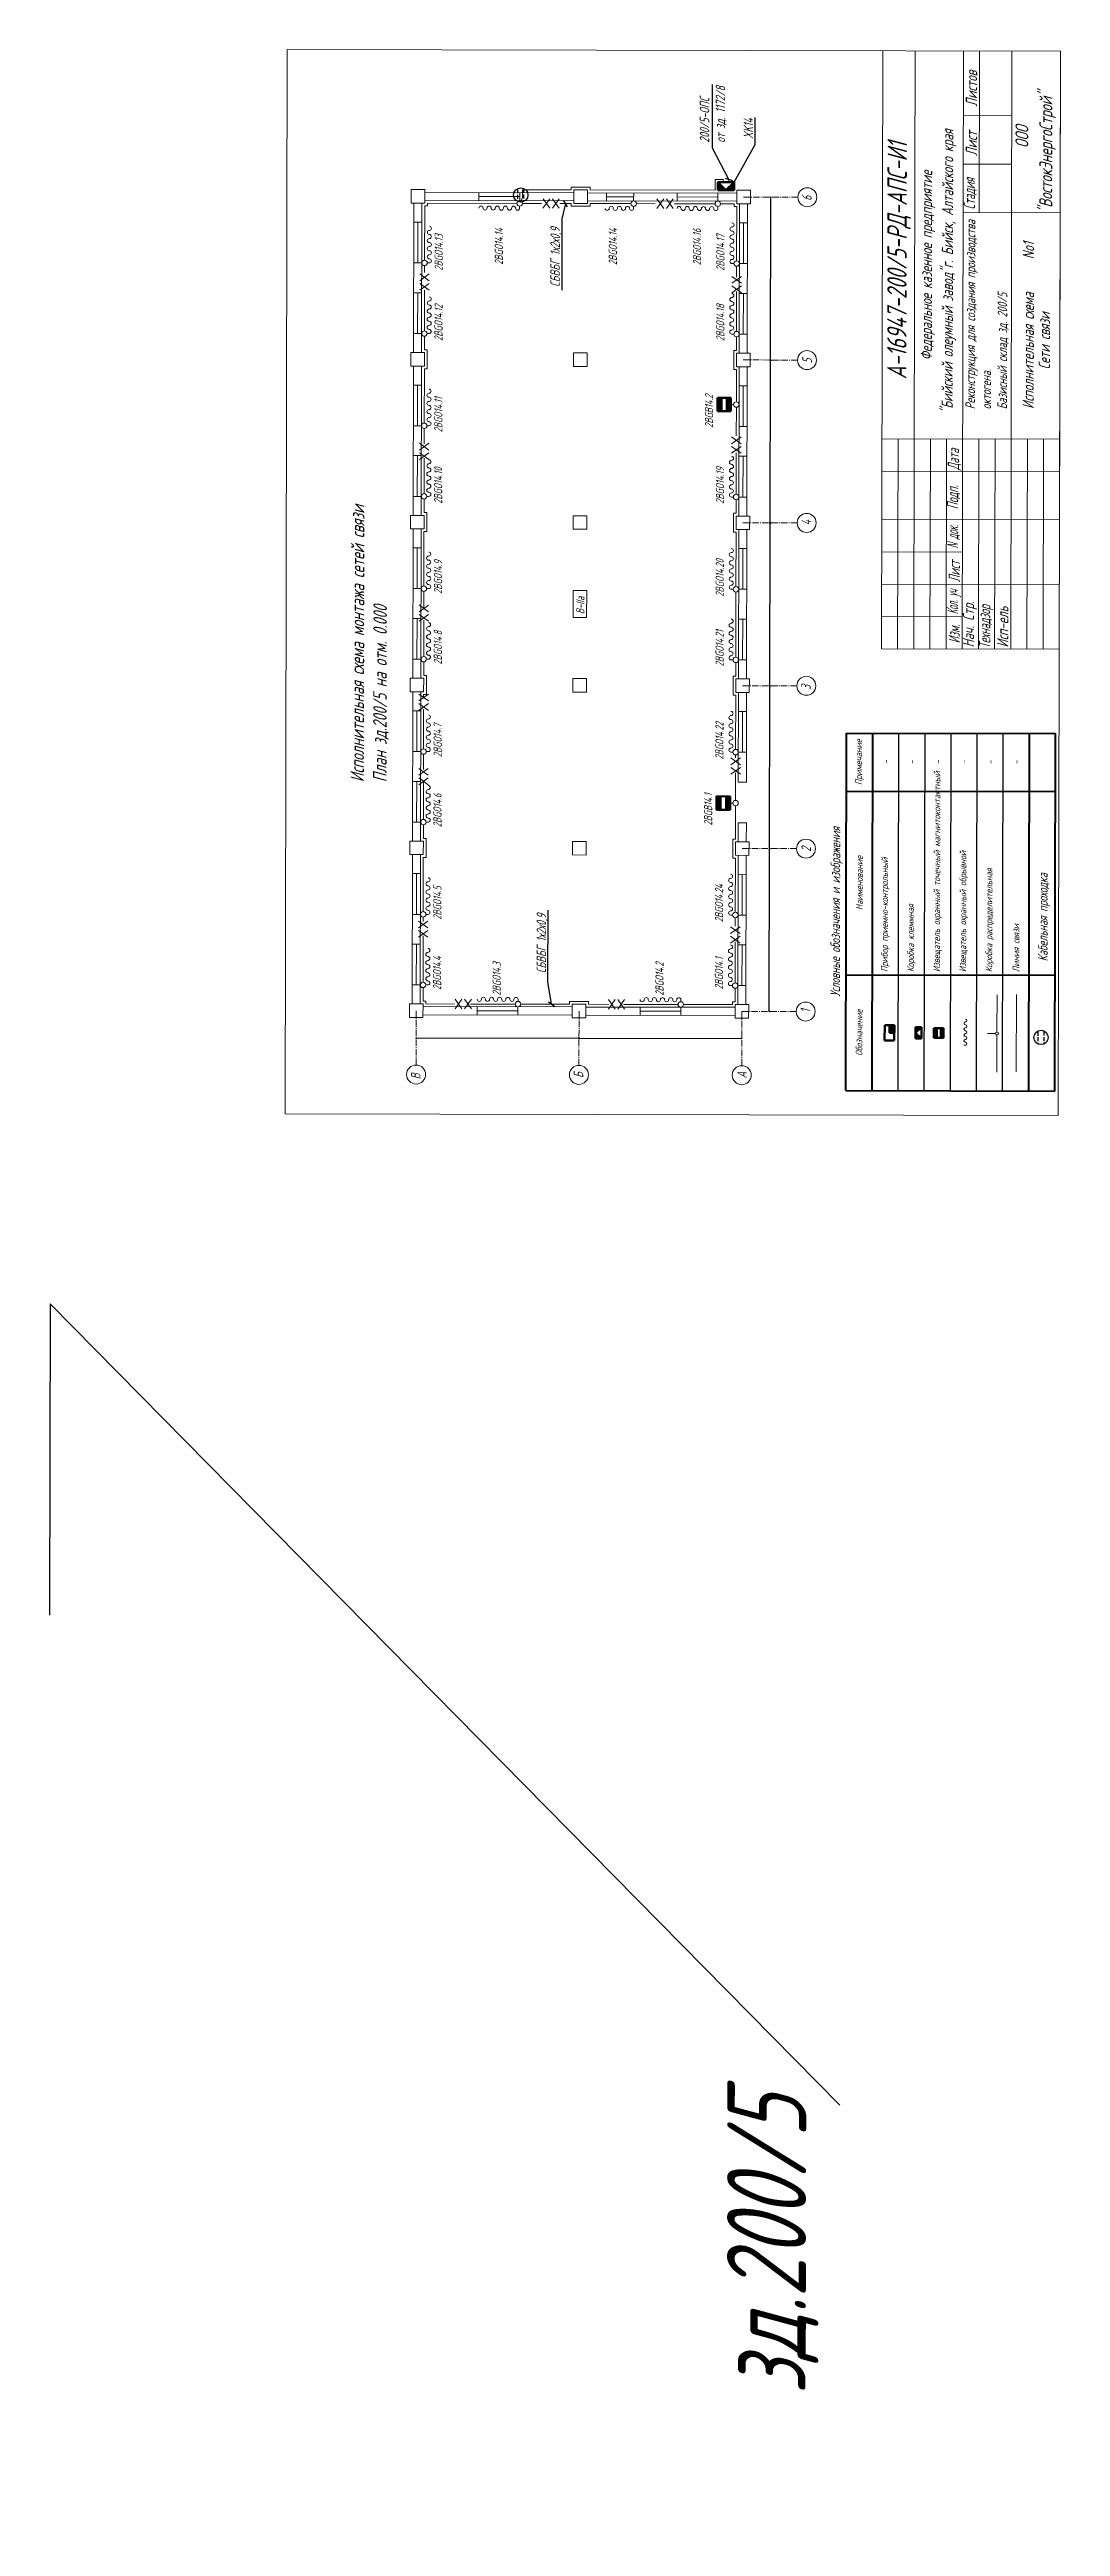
# Model space of a CAD drawing. Header units: millimetres. Extents: x 11147 to 17246, y -744 to 6547.
# Drawn here: x 12782 to 14049, y -699 to 2403 of the extents above; entities that cross this region are included whole.
import ezdxf
from ezdxf import colors
from ezdxf.entities.mleader import LeaderData, LeaderLine
from ezdxf.math import Vec2, Vec3

# ---------------------------------------------------------------- set-up
doc = ezdxf.new("R2010")
doc.units = ezdxf.units.MM
doc.linetypes.add('gost5', pattern=[7, 5, -2, 0])
doc.linetypes.add('gost6', pattern=[12, 8, -1.5, 1, -1.5])
doc.layers.get('Defpoints').update_dxf_attribs({"color": 33})
for name, color, linetype, lineweight in [('Датчики (Вновь)', 2, 'Continuous', 50), ('ИИ_ОФОРМЛЕНИЕ_025', 7, 'Continuous', 25), ('КаБель силовой (Вновь)', 1, 'Continuous', 60), ('Линия выноска', 137, 'Continuous', 20), ('Линия связи (Вновь)', 3, 'Continuous', 60), ('Осевая', 4, 'gost6', 25), ('ППК и др. приБоры', 171, 'Continuous', 50), ('Размерная', 4, 'Continuous', 25), ('Рамка толстая', 7, 'Continuous', 60), ('Рамка тонкая', 5, 'Continuous', 25), ('Связь', 84, 'Continuous', 50), ('Строительный', 251, 'Continuous', 13), ('ТаБлица', 253, 'Continuous', 25), ('текст', 7, 'Continuous', 25), ('Щиты пульты (Вновь)', 5, 'Continuous', 50), ('Эл. аппараты (Вновь)', 93, 'Continuous', 50)]:
    doc.layers.add(name, color=color, linetype=linetype, lineweight=lineweight)
doc.styles.add('Simplex', font='simplex.shx', dxfattribs={"width": 0.7, "oblique": 15})
doc.styles.get("Standard").update_dxf_attribs({"font": 'arial.ttf'})
doc.dimstyles.new('ISO-25', dxfattribs={"dimtxt": 2.5, "dimasz": 2.5, "dimexe": 1.25, "dimexo": 0.625, "dimtad": 1, "dimtxsty": 'Standard', "dimcen": 2.5, "dimadec": 0, "dimazin": 0, "dimtfac": 1, "dimtmove": 0, "dimatfit": 3, "dimfxl": 1, "dimarcsym": 0})

msp = doc.modelspace()

# ---------------------------------------------------------------- texts
at = {"color": 18, "lineweight": 20, "true_color": 0x000000, "style": 'Simplex', "oblique": 15}
for s, height, width, p in [('Листов', 14.175, 0.7, (13944.56296, 2331.69534)), ('"ВостокЭнергоСтрой"', 16.2, 0.7, (14038.64071, 2198.21364)), ('"Бийский олеумный завод"г. Бийск, Алтайского края', 14.175, 0.7, (13914.06278, 1947.24596)), ('Лист', 14.175, 0.7, (13944.43424, 2269.84773)), ('ООО', 16.2, 0.7, (14008.725, 2279.92981)), ('А-16947-200/5-РД-АПС-И1', 24.3, 0.7, (13856.0534, 1989.99173)), ('Федеральное казенное предприятие', 14.175, 0.7, (13887.87617, 2013.77166)), ('Стадия', 14.175, 0.6, (13941.93211, 2202.76082)), ('No1', 14.175, 0.7, (14015.92339, 2140.47011)), ('Исполнительная схема ', 14.175, 0.7, (14015.53299, 1952.88801)), ('Сети связи', 14.175, 0.7, (14035.84442, 2002.46594)), ('Дата', 14.175, 0.6, (13922.0153, 1876.37546)), ('Подп.', 14.175, 0.6, (13920.9004, 1827.17407)), ('док.', 14.175, 0.5, (13920.82188, 1789.44805)), ('N', 14.175, 0.5, (13920.79842, 1778.17402)), ('Лист', 14.175, 0.6, (13923.07309, 1735.97165)), ('Кол. уч', 14.175, 0.4, (13920.62668, 1695.65623)), ('Нач. Стр.', 14.175, 0.7, (13940.79049, 1654.22023)), ('Технадзор', 14.175, 0.6, (13961.03764, 1652.82809)), ('Изм.', 14.175, 0.6, (13922.91352, 1659.29702)), ('Исп-ель', 14.175, 0.7, (13983.6529, 1654.13103))]:
    msp.add_text(s, height=height, rotation=89.88075628, dxfattribs=dict(at, width=width)).set_placement(p)
at = {"layer": 'ИИ_ОФОРМЛЕНИЕ_025', "lineweight": 20, "insert": (13929.9844, 1952.52514), "char_height": 12, "attachment_point": 1, "rotation": 89.88075628}
msp.add_mtext_dynamic_manual_height_columns('{\\Fsimplex|c204;\\Q15;\\W0.7;\\C256;\\c0;Реконструкция для создания производства октогена. \\PБазисный склад зд. 200/5}', width=276.2589272, gutter_width=12.5, heights=[0], dxfattribs=at)
at = {"layer": 'ТаБлица', "color": 2, "lineweight": 20, "char_height": 12.1, "width": 447.4224887, "attachment_point": 5, "rotation": 89.88075628, "style": 'Simplex'}
for s, insert in [('{\\C256;\\c0;Условные обозначения и изображения}', (13768.57339, 1323.04947)), ('{\\C256;\\c0;Кабельная проходка}', (14028.48644, 1316.12699))]:
    msp.add_mtext(s, dxfattribs=dict(at, insert=insert))
at = {"layer": 'текст', "lineweight": 20, "attachment_point": 1, "rotation": 89.88075628, "style": 'Simplex'}
for s, width, insert, char_height in [('\\pi-0.27255;6', 6.0958109, (13725.47362, 2213.9345), 11.9), ('\\pi-25.897;2BGO14.13', 5, (13264.83614, 2152.1742), 10.2), ('\\pi-25.387;2BGO14.14', 5, (13340.27722, 2158.9246), 10.2), ('\\pi-25.387;2BGO14.14', 5, (13483.07691, 2158.62741), 10.2), ('\\pi-25.531;2BGO14.16', 5, (13588.47668, 2158.40805), 10.2), ('\\pi-26.067;2BGO14.17', 5, (13617.88039, 2152.07361), 10.2), ('\\pi-25.636;2BGO14.12', 5, (13264.65216, 2063.77439), 10.2), ('\\pi-25.701;2BGO14.18', 5, (13617.69641, 2063.67381), 10.2), ('\\pi-0.62272;5', 6.0958109, (13725.67167, 2010.55561), 11.9), ('\\pi-24.537;2BGO14.11', 5, (13264.41158, 1948.17464), 10.2), ('\\pi-22.746;2BGB14.2', 5, (13603.52284, 1952.06973), 10.2), ('\\pi-25.636;2BGO14.10', 5, (13264.2276, 1859.77484), 10.2), ('\\pi-25.531;2BGO14.19', 5, (13617.27185, 1859.67425), 10.2), ('\\pi0.001707;4', 6.0958109, (13724.6271, 1807.17931), 11.9), ('\\pi-22.811;2BGO14.9', 5, (13263.98701, 1744.17509), 10.2), ('\\pi-26.316;2BGO14.20', 5, (13617.03126, 1744.0745), 10.2), ('\\pi-8.661;B-IIa', 10, (13442.29244, 1704.62078), 10.2), ('\\pi-22.981;2BGO14.8', 5, (13263.80303, 1655.77528), 10.2), ('\\pi-25.217;2BGO14.21', 5, (13616.84728, 1655.67469), 10.2), ('\\pi-0.82105;3', 6.0958109, (13724.19995, 1601.93583), 11.9), ('\\pi-23.347;2BGO14.7', 5, (13263.56245, 1540.17553), 10.2), ('\\pi-26.316;2BGO14.22', 5, (13616.6067, 1540.07494), 10.2), ('\\pi-22.811;2BGO14.6', 5, (13263.37847, 1451.77572), 10.2), ('\\pi-21.647;2BGB14.1', 5, (13602.4837, 1452.77095), 10.2), ('\\pi-0.82105;2', 6.0958109, (13724.39927, 1399.1789), 11.9), ('\\pi-23.007;2BGO14.5', 5, (13263.13789, 1336.17597), 10.2), ('\\pi-26.067;2BGO14.24', 5, (13616.18213, 1336.07538), 10.2), ('\\pi-22.667;2BGO14.4', 5, (13262.95391, 1247.77616), 10.2), ('\\pi-23.177;2BGO14.3', 5, (13337.53057, 1241.40049), 10.2), ('\\pi-22.916;2BGO14.2', 5, (13541.53013, 1240.97593), 10.2), ('\\pi-21.817;2BGO14.1', 5, (13615.99816, 1247.67557), 10.2), ('\\pi1.4536;1', 6.0958109, (13723.35339, 1195.18063), 11.9), ('\\pi-1.0194;В', 6.0958109, (13235.24101, 1114.15042), 11.9), ('\\pi-0.72806;Б', 6.0958109, (13439.24471, 1115.71996), 11.9), ('\\pi-0.32376;А', 6.0958109, (13643.9073, 1114.82384), 11.9)]:
    msp.add_mtext_dynamic_manual_height_columns(s, width=width, gutter_width=12.5, heights=[0], dxfattribs=dict(at, insert=insert, char_height=char_height))
at = {"layer": 'текст', "lineweight": 20, "ltscale": 100, "insert": (13159.3684, 1485.44733), "char_height": 17, "width": 836.672, "attachment_point": 1, "rotation": 89.88075628, "style": 'Simplex'}
msp.add_mtext('Исполнительная схема монтажа сетей связи\\P\\pt102;План зд.200/5 на отм. 0.000', dxfattribs=at)

# ---------------------------------------------------------------- blocks, each defined once
blk = doc.blocks.new('_None')
blk = doc.blocks.new('_ArchTick')
at = {"color": 0, "linetype": 'ByBlock', "const_width": 0.15}
blk.add_lwpolyline([(-0.5, -0.5), (0.5, 0.5)], dxfattribs=at)
blk = doc.blocks.new('*D132')
at = {"layer": 'Defpoints', "color": 0, "lineweight": 80, "transparency": 16777216}
for p in [(13684.3, 1402.2), (13684.3, 1402.2), (13683.9, 1198.2)]:
    blk.add_point(p, dxfattribs=at)
at = {"layer": 'Размерная', "color": 0, "lineweight": -2, "transparency": 16777216}
for p, q in [((13683.9, 1198.2), (13684.3, 1402.2)), ((13684.9, 1402.2), (13685.5, 1402.2)), ((13684.5, 1198.2), (13685.1, 1198.2))]:
    blk.add_line(p, q, dxfattribs=at)
at = {"layer": 'Размерная', "color": 0, "lineweight": -2, "transparency": 16777216, "xscale": 2.5, "yscale": 2.5, "zscale": 2.5}
for p, rotation in [((13684.3, 1402.2), 89.88075628171742), ((13683.9, 1198.2), 269.8807562817174)]:
    blk.add_blockref('_ArchTick', p, dxfattribs=dict(at, rotation=rotation))
blk = doc.blocks.new('*D127')
at = {"layer": 'Defpoints', "color": 0, "lineweight": 80, "transparency": 16777216}
for p in [(13684.7, 1606.2), (13684.7, 1606.2), (13684.3, 1402.2)]:
    blk.add_point(p, dxfattribs=at)
at = {"layer": 'Размерная', "color": 0, "lineweight": -2, "transparency": 16777216}
for p, q in [((13684.1, 1606.2), (13683.5, 1606.2)), ((13684.3, 1402.2), (13684.7, 1606.2)), ((13684.9, 1402.2), (13685.5, 1402.2))]:
    blk.add_line(p, q, dxfattribs=at)
at = {"layer": 'Размерная', "color": 0, "lineweight": -2, "transparency": 16777216, "xscale": 2.5, "yscale": 2.5, "zscale": 2.5}
for p, rotation in [((13684.7, 1606.2), 89.88075628171742), ((13684.3, 1402.2), 269.8807562817174)]:
    blk.add_blockref('_ArchTick', p, dxfattribs=dict(at, rotation=rotation))
blk = doc.blocks.new('*D128')
at = {"layer": 'Defpoints', "color": 0, "lineweight": 80, "transparency": 16777216}
for p in [(13685.1, 1810.2), (13685.1, 1810.2), (13684.7, 1606.2)]:
    blk.add_point(p, dxfattribs=at)
at = {"layer": 'Размерная', "color": 0, "lineweight": -2, "transparency": 16777216}
for p, q in [((13684.5, 1810.2), (13683.9, 1810.2)), ((13684.7, 1606.2), (13685.1, 1810.2)), ((13685.3, 1606.2), (13686, 1606.2))]:
    blk.add_line(p, q, dxfattribs=at)
at = {"layer": 'Размерная', "color": 0, "lineweight": -2, "transparency": 16777216, "xscale": 2.5, "yscale": 2.5, "zscale": 2.5}
for p, rotation in [((13685.1, 1810.2), 89.88075628171742), ((13684.7, 1606.2), 269.8807562817174)]:
    blk.add_blockref('_ArchTick', p, dxfattribs=dict(at, rotation=rotation))
blk = doc.blocks.new('*D129')
at = {"layer": 'Defpoints', "color": 0, "lineweight": 80, "transparency": 16777216}
for p in [(13685.6, 2014.2), (13685.6, 2014.2), (13685.1, 1810.2)]:
    blk.add_point(p, dxfattribs=at)
at = {"layer": 'Размерная', "color": 0, "lineweight": -2, "transparency": 16777216}
for p, q in [((13684.9, 2014.2), (13684.3, 2014.2)), ((13685.1, 1810.2), (13685.6, 2014.2)), ((13685.8, 1810.2), (13686.4, 1810.2))]:
    blk.add_line(p, q, dxfattribs=at)
at = {"layer": 'Размерная', "color": 0, "lineweight": -2, "transparency": 16777216, "xscale": 2.5, "yscale": 2.5, "zscale": 2.5}
for p, rotation in [((13685.6, 2014.2), 89.88075628171742), ((13685.1, 1810.2), 269.8807562817174)]:
    blk.add_blockref('_ArchTick', p, dxfattribs=dict(at, rotation=rotation))
blk = doc.blocks.new('*D130')
at = {"layer": 'Defpoints', "color": 0, "lineweight": 80, "transparency": 16777216}
for p in [(13686, 2218.2), (13686, 2218.2), (13685.6, 2014.2)]:
    blk.add_point(p, dxfattribs=at)
at = {"layer": 'Размерная', "color": 0, "lineweight": -2, "transparency": 16777216}
for p, q in [((13685.4, 2218.2), (13684.7, 2218.2)), ((13685.6, 2014.2), (13686, 2218.2)), ((13686.2, 2014.2), (13686.8, 2014.2))]:
    blk.add_line(p, q, dxfattribs=at)
at = {"layer": 'Размерная', "color": 0, "lineweight": -2, "transparency": 16777216, "xscale": 2.5, "yscale": 2.5, "zscale": 2.5}
for p, rotation in [((13686, 2218.2), 89.88075628171742), ((13685.6, 2014.2), 269.8807562817174)]:
    blk.add_blockref('_ArchTick', p, dxfattribs=dict(at, rotation=rotation))
blk = doc.blocks.new('*D133')
at = {"layer": 'Defpoints', "color": 0, "lineweight": 80, "transparency": 16777216}
for p in [(13445.8, 1164.7), (13649.8, 1164.3), (13649.8, 1164.3)]:
    blk.add_point(p, dxfattribs=at)
at = {"layer": 'Размерная', "color": 0, "lineweight": -2, "transparency": 16777216}
for p, q in [((13445.8, 1164.7), (13649.8, 1164.3)), ((13445.8, 1164.1), (13445.8, 1163.5)), ((13649.8, 1164.9), (13649.8, 1165.5))]:
    blk.add_line(p, q, dxfattribs=at)
at = {"layer": 'Размерная', "color": 0, "lineweight": -2, "transparency": 16777216, "xscale": 2.5, "yscale": 2.5, "zscale": 2.5}
for p, rotation in [((13445.8, 1164.7), 179.8807562817177), ((13649.8, 1164.3), 359.8807562817177)]:
    blk.add_blockref('_ArchTick', p, dxfattribs=dict(at, rotation=rotation))
blk = doc.blocks.new('*D131')
at = {"layer": 'Defpoints', "color": 0, "lineweight": 80, "transparency": 16777216}
for p in [(13241.8, 1165.1), (13445.8, 1164.7), (13445.8, 1164.7)]:
    blk.add_point(p, dxfattribs=at)
at = {"layer": 'Размерная', "color": 0, "lineweight": -2, "transparency": 16777216}
for p, q in [((13241.8, 1165.1), (13445.8, 1164.7)), ((13241.8, 1164.5), (13241.8, 1163.9)), ((13445.8, 1165.3), (13445.8, 1166))]:
    blk.add_line(p, q, dxfattribs=at)
at = {"layer": 'Размерная', "color": 0, "lineweight": -2, "transparency": 16777216, "xscale": 2.5, "yscale": 2.5, "zscale": 2.5}
for p, rotation in [((13241.8, 1165.1), 179.8807562817177), ((13445.8, 1164.7), 359.8807562817177)]:
    blk.add_blockref('_ArchTick', p, dxfattribs=dict(at, rotation=rotation))
blk = doc.blocks.new('A$C42F14C84')
at = {"layer": 'Датчики (Вновь)', "true_color": 0x000000}
h = blk.add_hatch(color=18, dxfattribs=at)
h.paths.add_polyline_path([(5, 3.5), (5, 5), (0, 5), (0, 3.5)])
h.paths.add_polyline_path([(0, 1.5), (0, 0), (5, 0), (5, 1.5)])
at = {"layer": 'Датчики (Вновь)', "color": 18, "true_color": 0x000000}
for p, q in [((0, 5), (0, 0)), ((5, 5), (0, 5)), ((0, 3.5), (5, 3.5)), ((0, 1.5), (5, 1.5)), ((0, 0), (5, 0)), ((5, 0), (5, 5))]:
    blk.add_line(p, q, dxfattribs=at)
blk = doc.blocks.new('_Oblique')
at = {"color": 0, "linetype": 'ByBlock', "lineweight": -2}
blk.add_line((-0.5, -0.5), (0.5, 0.5), dxfattribs=at)
blk = doc.blocks.new('A$C4BB167BF')
at = {"layer": 'Щиты пульты (Вновь)', "true_color": 0xc7c8ca}
h = blk.add_hatch(color=9, dxfattribs=at)
h.paths.add_polyline_path([(0, 3), (0, 0), (3, 3)])
h.paths.add_polyline_path([(6, 3), (3, 3), (6, 0)])
at = {"layer": 'Щиты пульты (Вновь)', "color": 252, "true_color": 0x939598}
for p, q in [((0, 3), (0, 0)), ((6, 3), (0, 3)), ((0, 0), (3, 3)), ((3, 3), (6, 0)), ((6, 0), (6, 3)), ((0, 0), (6, 0))]:
    blk.add_line(p, q, dxfattribs=at)
blk = doc.blocks.new('A$C48594EF7')
at = {"layer": 'Щиты пульты (Вновь)'}
h = blk.add_hatch(color=256, dxfattribs=at)
h.paths.add_polyline_path([(0, 3), (0, 0), (3, 3)])
h.paths.add_polyline_path([(6, 3), (3, 3), (6, 0)])
for p, q in [((0, 3), (0, 0)), ((6, 3), (0, 3)), ((0, 0), (3, 3)), ((3, 3), (6, 0)), ((6, 0), (6, 3)), ((0, 0), (6, 0))]:
    blk.add_line(p, q, dxfattribs=at)
blk = doc.blocks.new('*T152')
at = {"layer": 'ТаБлица', "color": 0, "linetype": 'ByBlock', "lineweight": 40, "transparency": 16777216}
for p, q in [((0, 0), (0.9, 447.7)), ((0.9, 447.7), (262.6, 447.2)), ((32.7, -0.1), (33.6, 447.6)), ((229, -0.5), (229.9, 447.2)), ((261.7, -0.5), (262.6, 447.2)), ((0.8, 375.1), (262.5, 374.6)), ((0.3, 145.2), (262, 144.7)), ((0, 0), (261.7, -0.5))]:
    blk.add_line(p, q, dxfattribs=at)
at = {"layer": 'ТаБлица', "color": 5, "linetype": 'ByBlock', "lineweight": 25, "transparency": 16777216}
for p, q in [((65.4, -0.1), (66.4, 447.6)), ((98.1, -0.2), (99.1, 447.5)), ((130.9, -0.3), (131.8, 447.4)), ((163.6, -0.3), (164.5, 447.4)), ((196.3, -0.4), (197.2, 447.3))]:
    blk.add_line(p, q, dxfattribs=at)
at = {"layer": 'ТаБлица', "color": 2, "lineweight": 20, "transparency": 16777216, "char_height": 8.47, "rotation": 89.8808, "style": 'Simplex'}
for s, insert, width, attachment_point in [('{\\C256;\\c0;Примечание}', (17.2, 411.4), 72.6, 5), ('-', (49.9, 411.3), 65.34, 5), ('-', (82.6, 411.2), 65.34, 5), ('-', (115.4, 411.2), 65.34, 5), ('-', (148.1, 411.1), 65.34, 5), ('-', (180.8, 411), 65.34, 5), ('-', (213.5, 411), 65.34, 5), ('{\\C256;\\c0;Извещатель охранный точечный магнитоконтактный }', (114.8, 148.6), 222.64, 4), ('{\\C256;\\c0;Наименование}', (16.9, 260.1), 229.9, 5), ('{\\C256;\\c0;Прибор приемно-контрольный}', (49.4, 148.7), 222.64, 4), ('{\\C256;\\c0;Извещатель охранный обрывной}', (147.5, 148.5), 222.64, 4), ('{\\C256;\\c0;Коробка распределительная}', (180.2, 148.5), 222.64, 4), ('{\\C256;\\c0;Коробка клеммная}', (82.1, 148.7), 222.64, 4), ('{\\C256;\\c0;Линия связи}', (213, 148.4), 222.64, 4), ('{\\C256;\\c0;Обозначение}', (16.5, 72.6), 145.2, 5)]:
    blk.add_mtext(s, dxfattribs=dict(at, insert=insert, width=width, attachment_point=attachment_point))
blk = doc.blocks.new('A$C3F1D3E92')
at = {"layer": 'Датчики (Вновь)', "true_color": 0x000000}
h = blk.add_hatch(color=18, dxfattribs=at)
h.paths.add_polyline_path([(5, 3.5), (5, 5), (0, 5), (0, 3.5)])
h.paths.add_polyline_path([(0, 1.5), (0, 0), (5, 0), (5, 1.5)])
at = {"layer": 'Датчики (Вновь)', "color": 18, "true_color": 0x000000}
for p, q in [((0, 5), (0, 0)), ((5, 5), (0, 5)), ((0, 3.5), (5, 3.5)), ((0, 1.5), (5, 1.5)), ((0, 0), (5, 0)), ((5, 0), (5, 5))]:
    blk.add_line(p, q, dxfattribs=at)
blk = doc.blocks.new('A$C3B4B2642')
at = {"layer": 'ППК и др. приБоры'}
blk.add_hatch(color=256, dxfattribs=at).paths.add_polyline_path([(4, 2.5), (4, 0), (8, 0), (8, 2.5)])
for p, q in [((0, 5), (0, 0)), ((8, 5), (0, 5)), ((4, 0), (4, 2.5)), ((4, 2.5), (8, 2.5)), ((8, 0), (8, 5)), ((0, 0), (8, 0))]:
    blk.add_line(p, q, dxfattribs=at)

# ---------------------------------------------------------------- dimensions: what is measured, and where the dimension line sits
at = {"layer": 'Размерная', "lineweight": 20}
for base, p1, p2, angle, picture, middle in [((13685.97607, 2218.20348), (13685.55151, 2014.20392), (13685.97607, 2218.20348), 89.88075628, '*D130', (13685.76379, 2116.2037)), ((13685.55151, 2014.20392), (13685.12694, 1810.20436), (13685.55151, 2014.20392), 89.88075628, '*D129', (13685.33922, 1912.20414)), ((13685.12694, 1810.20436), (13684.70238, 1606.2048), (13685.12694, 1810.20436), 89.88075628, '*D128', (13684.91466, 1708.20458)), ((13684.27782, 1402.20524), (13683.85325, 1198.20569), (13684.27782, 1402.20524), 89.88075628, '*D132', (13684.06553, 1300.20546)), ((13445.78301, 1164.70108), (13241.78345, 1165.12565), (13445.78301, 1164.70108), 179.88075628, '*D131', (13343.78323, 1164.91337)), ((13649.78257, 1164.27652), (13445.78301, 1164.70108), (13649.78257, 1164.27652), 179.88075628, '*D133', (13547.78279, 1164.4888))]:
    dim = msp.add_linear_dim(base=base, p1=p1, p2=p2, angle=angle, text=' ', dimstyle='ISO-25', override={"dimlfac": 100, "dimtxsty": 'Simplex', "dimblk1": 'ArchTick', "dimblk2": 'ArchTick', "dimsah": 1}, dxfattribs=at)
    dim.commit()
    dim.dimension.update_dxf_attribs({"geometry": picture, "text_midpoint": middle})
dim = msp.add_linear_dim(base=(13684.70238, 1606.2048), p1=(13684.27782, 1402.20524), p2=(13684.70238, 1606.2048), angle=89.88075628, text=' ', dimstyle='ISO-25', override={"dimlfac": 100, "dimtxsty": 'Simplex', "dimblk1": 'ArchTick', "dimblk2": 'ArchTick', "dimsah": 1}, dxfattribs=at)
dim.commit()
dim.dimension.update_dxf_attribs({"geometry": '*D127', "text_midpoint": (13684.44043, 1480.34082), "dimtype": 160})

# ---------------------------------------------------------------- linework, layer by layer
at = {"color": 18, "lineweight": 20, "true_color": 0x000000}
for p, q in [((13824.68625, 1652.30186), (13826.24558, 2401.55024)), ((13863.3705, 2401.47298), (14048.9951, 2401.08665)), ((13865.73403, 1915.467), (13866.74549, 2401.46595)), ((13925.93603, 1652.09114), (13927.49536, 2401.33952)), ((13947.32388, 2198.79781), (13947.74532, 2401.29738)), ((13987.23377, 1915.21414), (13988.24523, 2401.21309)), ((14047.69565, 1776.71301), (14048.9951, 2401.08665)), ((13927.32678, 2320.33969), (13988.07665, 2320.21326)), ((13927.20035, 2259.58983), (13987.95022, 2259.46339)), ((13927.07392, 2198.83996), (14048.57366, 2198.58709)), ((13825.23412, 1915.55129), (14047.98364, 1915.08771)), ((13844.9362, 1652.25972), (13845.48408, 1915.50915)), ((13865.18616, 1652.21757), (13865.73403, 1915.467)), ((13885.43611, 1652.17543), (13885.98399, 1915.42486)), ((13905.68607, 1652.13329), (13906.23394, 1915.38272)), ((13946.18598, 1652.049), (13946.73386, 1915.29843)), ((13966.43594, 1652.00685), (13966.98381, 1915.25628)), ((13986.6859, 1651.96471), (13987.23377, 1915.21414)), ((14006.93585, 1651.92257), (14007.48373, 1915.172)), ((14027.18581, 1651.88042), (14027.73368, 1915.12985)), ((13825.14983, 1875.05138), (14047.89935, 1874.58779)), ((13825.0234, 1814.30151), (14047.77292, 1813.83793)), ((13824.93911, 1773.8016), (13926.18889, 1773.59088)), ((13824.85482, 1733.30169), (14047.60434, 1732.8381)), ((13824.77053, 1692.80178), (13926.02032, 1692.59105)), ((13824.68625, 1652.30186), (14047.43576, 1651.83828))]:
    msp.add_line(p, q, dxfattribs=at)
at = {"color": 1, "linetype": 'gost5', "lineweight": 30}
for p, q in [((13368.77683, 2228.05667), (13368.87172, 2213.85463)), ((13376.36901, 2228.41457), (13376.2124, 2212.96732)), ((14020.57933, 1172.83125), (14020.67423, 1158.62921)), ((14028.17151, 1173.18914), (14028.01491, 1157.74189))]:
    msp.add_line(p, q, dxfattribs=at)
at = {"color": 5, "lineweight": 30}
for centre in [(13372.86861, 2220.82268), (14024.67111, 1165.59725)]:
    msp.add_circle(centre, 8.97299, dxfattribs=at)
at = {"layer": 'КаБель силовой (Вновь)', "lineweight": 20}
for p, q in [((13371.44668, 2204.40804), (13371.45199, 2206.95804)), ((13514.24637, 2204.11085), (13514.25168, 2206.66084)), ((13619.64614, 2203.89149), (13619.65145, 2206.44149)), ((13258.25363, 2135.79347), (13255.70364, 2135.79878)), ((13637.35281, 2135.00449), (13639.90281, 2134.99918)), ((13258.06966, 2047.39366), (13255.51966, 2047.39897)), ((13637.16883, 2046.60468), (13639.71883, 2046.59938)), ((13257.82907, 1931.79391), (13255.27907, 1931.79922)), ((13257.64509, 1843.3941), (13255.0951, 1843.39941)), ((13636.74427, 1842.60512), (13639.29427, 1842.59982)), ((13257.40451, 1727.79436), (13254.85451, 1727.79966)), ((13636.50368, 1727.00537), (13639.05368, 1727.00007)), ((13257.22053, 1639.39455), (13254.67053, 1639.39985)), ((13636.31971, 1638.60557), (13638.8697, 1638.60026)), ((13256.97994, 1523.7948), (13254.42995, 1523.8001)), ((13636.07912, 1523.00582), (13638.62912, 1523.00051)), ((13256.79596, 1435.39499), (13254.24597, 1435.4003)), ((13256.55538, 1319.79524), (13254.00538, 1319.80055)), ((13635.65456, 1319.00626), (13638.20455, 1319.00095)), ((13256.3714, 1231.39543), (13253.82141, 1231.40074)), ((13369.38401, 1213.31019), (13369.3787, 1210.7602)), ((13573.38356, 1212.88563), (13573.37826, 1210.33563)), ((13635.47058, 1230.60645), (13638.02057, 1230.60114)), ((13929.892, 1155.96207), (13928.07701, 1155.96584))]:
    msp.add_line(p, q, dxfattribs=at)
for centre, radius, start, end in [((13322.99678, 2204.50888), 2.55, 359.88075628, 179.88075628), ((13328.09677, 2204.49826), 2.55, 179.88075628, 359.88075628), ((13333.19676, 2204.48765), 2.55, 359.88075628, 179.88075628), ((13338.29675, 2204.47703), 2.55, 179.88075628, 359.88075628), ((13343.39674, 2204.46642), 2.55, 359.88075628, 179.88075628), ((13348.49673, 2204.45581), 2.55, 179.88075628, 359.88075628), ((13353.59672, 2204.44519), 2.55, 359.88075628, 179.88075628), ((13358.69671, 2204.43458), 2.55, 179.88075628, 359.88075628), ((13363.79669, 2204.42396), 2.55, 359.88075628, 179.88075628), ((13368.89668, 2204.41335), 2.55, 179.88075628, 359.88075628), ((13481.09644, 2204.17984), 2.55, 179.88075628, 359.88075628), ((13486.19643, 2204.16923), 2.55, 359.88075628, 179.88075628), ((13491.29642, 2204.15861), 2.55, 179.88075628, 359.88075628), ((13496.39641, 2204.148), 2.55, 359.88075628, 179.88075628), ((13501.4964, 2204.13738), 2.55, 179.88075628, 359.88075628), ((13506.59639, 2204.12677), 2.55, 359.88075628, 179.88075628), ((13511.69637, 2204.11616), 2.55, 179.88075628, 359.88075628), ((13571.19625, 2203.99232), 2.55, 359.88075628, 179.88075628), ((13576.29623, 2203.98171), 2.55, 179.88075628, 359.88075628), ((13581.39622, 2203.9711), 2.55, 359.88075628, 179.88075628), ((13586.49621, 2203.96048), 2.55, 179.88075628, 359.88075628), ((13591.5962, 2203.94987), 2.55, 359.88075628, 179.88075628), ((13596.69619, 2203.93925), 2.55, 179.88075628, 359.88075628), ((13601.79618, 2203.92864), 2.55, 359.88075628, 179.88075628), ((13606.89617, 2203.91803), 2.55, 179.88075628, 359.88075628), ((13611.99616, 2203.90741), 2.55, 359.88075628, 179.88075628), ((13617.09615, 2203.8968), 2.55, 179.88075628, 359.88075628), ((13258.33324, 2174.04339), 2.55, 89.88075628, 269.88075628), ((13258.34385, 2179.14338), 2.55, 269.88075628, 89.88075628), ((13637.44303, 2178.3544), 2.55, 89.88075628, 269.88075628), ((13637.43242, 2173.25441), 2.55, 269.88075628, 89.88075628), ((13637.45365, 2183.45439), 2.55, 269.88075628, 89.88075628), ((13258.26955, 2143.44345), 2.55, 89.88075628, 269.88075628), ((13258.29078, 2153.64343), 2.55, 89.88075628, 269.88075628), ((13258.31201, 2163.84341), 2.55, 89.88075628, 269.88075628), ((13258.25894, 2138.34347), 2.55, 269.88075628, 89.88075628), ((13258.28017, 2148.54344), 2.55, 269.88075628, 89.88075628), ((13258.3014, 2158.74342), 2.55, 269.88075628, 89.88075628), ((13258.32262, 2168.9434), 2.55, 269.88075628, 89.88075628), ((13637.37935, 2147.75446), 2.55, 89.88075628, 269.88075628), ((13637.40058, 2157.95444), 2.55, 89.88075628, 269.88075628), ((13637.4218, 2168.15442), 2.55, 89.88075628, 269.88075628), ((13637.36873, 2142.65447), 2.55, 269.88075628, 89.88075628), ((13637.38996, 2152.85445), 2.55, 269.88075628, 89.88075628), ((13637.41119, 2163.05443), 2.55, 269.88075628, 89.88075628), ((13637.35812, 2137.55449), 2.55, 89.88075628, 269.88075628), ((13258.14926, 2085.64358), 2.55, 89.88075628, 269.88075628), ((13258.13865, 2080.54359), 2.55, 269.88075628, 89.88075628), ((13258.15987, 2090.74357), 2.55, 269.88075628, 89.88075628), ((13637.23783, 2079.75461), 2.55, 89.88075628, 269.88075628), ((13637.25905, 2089.95459), 2.55, 89.88075628, 269.88075628), ((13637.24844, 2084.8546), 2.55, 269.88075628, 89.88075628), ((13637.26967, 2095.05458), 2.55, 269.88075628, 89.88075628), ((13258.08558, 2055.04365), 2.55, 89.88075628, 269.88075628), ((13258.1068, 2065.24362), 2.55, 89.88075628, 269.88075628), ((13258.12803, 2075.4436), 2.55, 89.88075628, 269.88075628), ((13258.07496, 2049.94366), 2.55, 269.88075628, 89.88075628), ((13258.09619, 2060.14364), 2.55, 269.88075628, 89.88075628), ((13258.11742, 2070.34361), 2.55, 269.88075628, 89.88075628), ((13637.17414, 2049.15468), 2.55, 89.88075628, 269.88075628), ((13637.19537, 2059.35465), 2.55, 89.88075628, 269.88075628), ((13637.2166, 2069.55463), 2.55, 89.88075628, 269.88075628), ((13637.18476, 2054.25467), 2.55, 269.88075628, 89.88075628), ((13637.20598, 2064.45464), 2.55, 269.88075628, 89.88075628), ((13637.22721, 2074.65462), 2.55, 269.88075628, 89.88075628), ((13257.88745, 1959.84385), 2.55, 89.88075628, 269.88075628), ((13257.90867, 1970.04383), 2.55, 89.88075628, 269.88075628), ((13257.87683, 1954.74386), 2.55, 269.88075628, 89.88075628), ((13257.89806, 1964.94384), 2.55, 269.88075628, 89.88075628), ((13257.91929, 1975.14382), 2.55, 269.88075628, 89.88075628), ((13257.84499, 1939.4439), 2.55, 89.88075628, 269.88075628), ((13257.86622, 1949.64387), 2.55, 89.88075628, 269.88075628), ((13257.83438, 1934.34391), 2.55, 269.88075628, 89.88075628), ((13257.8556, 1944.54389), 2.55, 269.88075628, 89.88075628), ((13636.8451, 1891.05502), 2.55, 269.88075628, 89.88075628), ((13257.68224, 1861.24407), 2.55, 89.88075628, 269.88075628), ((13257.70347, 1871.44404), 2.55, 89.88075628, 269.88075628), ((13257.7247, 1881.64402), 2.55, 89.88075628, 269.88075628), ((13257.69285, 1866.34406), 2.55, 269.88075628, 89.88075628), ((13257.71408, 1876.54403), 2.55, 269.88075628, 89.88075628), ((13257.73531, 1886.74401), 2.55, 269.88075628, 89.88075628), ((13636.79203, 1865.55507), 2.55, 89.88075628, 269.88075628), ((13636.81326, 1875.75505), 2.55, 89.88075628, 269.88075628), ((13636.83449, 1885.95503), 2.55, 89.88075628, 269.88075628), ((13636.78142, 1860.45509), 2.55, 269.88075628, 89.88075628), ((13636.80265, 1870.65506), 2.55, 269.88075628, 89.88075628), ((13636.82388, 1880.85504), 2.55, 269.88075628, 89.88075628), ((13257.66101, 1851.04409), 2.55, 89.88075628, 269.88075628), ((13257.6504, 1845.9441), 2.55, 269.88075628, 89.88075628), ((13257.67163, 1856.14408), 2.55, 269.88075628, 89.88075628), ((13636.74958, 1845.15512), 2.55, 89.88075628, 269.88075628), ((13636.77081, 1855.3551), 2.55, 89.88075628, 269.88075628), ((13636.76019, 1850.25511), 2.55, 269.88075628, 89.88075628), ((13257.48411, 1766.04427), 2.55, 89.88075628, 269.88075628), ((13257.49473, 1771.14426), 2.55, 269.88075628, 89.88075628), ((13636.5939, 1770.35528), 2.55, 89.88075628, 269.88075628), ((13636.60452, 1775.45527), 2.55, 269.88075628, 89.88075628), ((13257.42043, 1735.44434), 2.55, 89.88075628, 269.88075628), ((13257.44165, 1745.64432), 2.55, 89.88075628, 269.88075628), ((13257.46288, 1755.84429), 2.55, 89.88075628, 269.88075628), ((13257.43104, 1740.54433), 2.55, 269.88075628, 89.88075628), ((13257.45227, 1750.74431), 2.55, 269.88075628, 89.88075628), ((13257.4735, 1760.94428), 2.55, 269.88075628, 89.88075628), ((13636.53022, 1739.75535), 2.55, 89.88075628, 269.88075628), ((13636.55145, 1749.95532), 2.55, 89.88075628, 269.88075628), ((13636.57268, 1760.1553), 2.55, 89.88075628, 269.88075628), ((13636.54083, 1744.85534), 2.55, 269.88075628, 89.88075628), ((13636.56206, 1755.05531), 2.55, 269.88075628, 89.88075628), ((13636.58329, 1765.25529), 2.55, 269.88075628, 89.88075628), ((13257.40981, 1730.34435), 2.55, 269.88075628, 89.88075628), ((13636.50899, 1729.55537), 2.55, 89.88075628, 269.88075628), ((13636.51961, 1734.65536), 2.55, 269.88075628, 89.88075628), ((13257.30013, 1677.64446), 2.55, 89.88075628, 269.88075628), ((13257.31075, 1682.74445), 2.55, 269.88075628, 89.88075628), ((13636.40993, 1681.95547), 2.55, 89.88075628, 269.88075628), ((13636.39931, 1676.85548), 2.55, 269.88075628, 89.88075628), ((13636.42054, 1687.05546), 2.55, 269.88075628, 89.88075628), ((13257.23645, 1647.04453), 2.55, 89.88075628, 269.88075628), ((13257.25768, 1657.24451), 2.55, 89.88075628, 269.88075628), ((13257.27891, 1667.44449), 2.55, 89.88075628, 269.88075628), ((13257.22584, 1641.94454), 2.55, 269.88075628, 89.88075628), ((13257.24706, 1652.14452), 2.55, 269.88075628, 89.88075628), ((13257.26829, 1662.3445), 2.55, 269.88075628, 89.88075628), ((13257.28952, 1672.54447), 2.55, 269.88075628, 89.88075628), ((13636.34624, 1651.35554), 2.55, 89.88075628, 269.88075628), ((13636.36747, 1661.55552), 2.55, 89.88075628, 269.88075628), ((13636.3887, 1671.75549), 2.55, 89.88075628, 269.88075628), ((13636.33563, 1646.25555), 2.55, 269.88075628, 89.88075628), ((13636.35686, 1656.45553), 2.55, 269.88075628, 89.88075628), ((13636.37808, 1666.65551), 2.55, 269.88075628, 89.88075628), ((13636.32501, 1641.15556), 2.55, 89.88075628, 269.88075628), ((13257.03832, 1551.84474), 2.55, 89.88075628, 269.88075628), ((13257.05955, 1562.04471), 2.55, 89.88075628, 269.88075628), ((13257.04893, 1556.94473), 2.55, 269.88075628, 89.88075628), ((13257.07016, 1567.1447), 2.55, 269.88075628, 89.88075628), ((13636.14811, 1556.15574), 2.55, 89.88075628, 269.88075628), ((13636.16934, 1566.35572), 2.55, 89.88075628, 269.88075628), ((13636.1375, 1551.05576), 2.55, 269.88075628, 89.88075628), ((13636.15873, 1561.25573), 2.55, 269.88075628, 89.88075628), ((13636.17995, 1571.45571), 2.55, 269.88075628, 89.88075628), ((13256.99586, 1531.44478), 2.55, 89.88075628, 269.88075628), ((13257.01709, 1541.64476), 2.55, 89.88075628, 269.88075628), ((13256.98525, 1526.34479), 2.55, 269.88075628, 89.88075628), ((13257.00648, 1536.54477), 2.55, 269.88075628, 89.88075628), ((13257.02771, 1546.74475), 2.55, 269.88075628, 89.88075628), ((13636.08443, 1525.55581), 2.55, 89.88075628, 269.88075628), ((13636.10566, 1535.75579), 2.55, 89.88075628, 269.88075628), ((13636.12688, 1545.95577), 2.55, 89.88075628, 269.88075628), ((13636.09504, 1530.6558), 2.55, 269.88075628, 89.88075628), ((13636.11627, 1540.85578), 2.55, 269.88075628, 89.88075628), ((13256.85434, 1463.44493), 2.55, 89.88075628, 269.88075628), ((13256.87557, 1473.64491), 2.55, 89.88075628, 269.88075628), ((13256.84373, 1458.34494), 2.55, 269.88075628, 89.88075628), ((13256.86496, 1468.54492), 2.55, 269.88075628, 89.88075628), ((13256.88618, 1478.74489), 2.55, 269.88075628, 89.88075628), ((13256.81189, 1443.04497), 2.55, 89.88075628, 269.88075628), ((13256.83311, 1453.24495), 2.55, 89.88075628, 269.88075628), ((13256.80127, 1437.94498), 2.55, 269.88075628, 89.88075628), ((13256.8225, 1448.14496), 2.55, 269.88075628, 89.88075628), ((13256.6456, 1363.14514), 2.55, 269.88075628, 89.88075628), ((13635.75539, 1367.45615), 2.55, 269.88075628, 89.88075628), ((13256.59253, 1337.6452), 2.55, 89.88075628, 269.88075628), ((13256.61376, 1347.84518), 2.55, 89.88075628, 269.88075628), ((13256.63498, 1358.04516), 2.55, 89.88075628, 269.88075628), ((13256.58191, 1332.54521), 2.55, 269.88075628, 89.88075628), ((13256.60314, 1342.74519), 2.55, 269.88075628, 89.88075628), ((13256.62437, 1352.94517), 2.55, 269.88075628, 89.88075628), ((13635.68109, 1331.75623), 2.55, 89.88075628, 269.88075628), ((13635.70232, 1341.95621), 2.55, 89.88075628, 269.88075628), ((13635.72355, 1352.15619), 2.55, 89.88075628, 269.88075628), ((13635.74478, 1362.35616), 2.55, 89.88075628, 269.88075628), ((13635.69171, 1336.85622), 2.55, 269.88075628, 89.88075628), ((13635.71293, 1347.0562), 2.55, 269.88075628, 89.88075628), ((13635.73416, 1357.25618), 2.55, 269.88075628, 89.88075628), ((13256.5713, 1327.44522), 2.55, 89.88075628, 269.88075628), ((13256.56069, 1322.34523), 2.55, 269.88075628, 89.88075628), ((13635.65986, 1321.55625), 2.55, 89.88075628, 269.88075628), ((13635.67048, 1326.65624), 2.55, 269.88075628, 89.88075628), ((13256.45101, 1269.64535), 2.55, 89.88075628, 269.88075628), ((13256.46162, 1274.74534), 2.55, 269.88075628, 89.88075628), ((13635.5608, 1273.95636), 2.55, 89.88075628, 269.88075628), ((13635.57141, 1279.05634), 2.55, 269.88075628, 89.88075628), ((13256.38732, 1239.04541), 2.55, 89.88075628, 269.88075628), ((13256.40855, 1249.24539), 2.55, 89.88075628, 269.88075628), ((13256.42978, 1259.44537), 2.55, 89.88075628, 269.88075628), ((13256.39794, 1244.1454), 2.55, 269.88075628, 89.88075628), ((13256.41916, 1254.34538), 2.55, 269.88075628, 89.88075628), ((13256.44039, 1264.54536), 2.55, 269.88075628, 89.88075628), ((13635.49712, 1243.35642), 2.55, 89.88075628, 269.88075628), ((13635.51834, 1253.5564), 2.55, 89.88075628, 269.88075628), ((13635.53957, 1263.75638), 2.55, 89.88075628, 269.88075628), ((13635.50773, 1248.45641), 2.55, 269.88075628, 89.88075628), ((13635.52896, 1258.65639), 2.55, 269.88075628, 89.88075628), ((13635.55019, 1268.85637), 2.55, 269.88075628, 89.88075628), ((13256.37671, 1233.94542), 2.55, 269.88075628, 89.88075628), ((13320.93411, 1213.41102), 2.55, 179.88075628, 359.88075628), ((13326.0341, 1213.40041), 2.55, 359.88075628, 179.88075628), ((13331.13409, 1213.3898), 2.55, 179.88075628, 359.88075628), ((13336.23408, 1213.37918), 2.55, 359.88075628, 179.88075628), ((13341.33407, 1213.36857), 2.55, 179.88075628, 359.88075628), ((13346.43406, 1213.35795), 2.55, 359.88075628, 179.88075628), ((13351.53405, 1213.34734), 2.55, 179.88075628, 359.88075628), ((13356.63403, 1213.33673), 2.55, 359.88075628, 179.88075628), ((13361.73402, 1213.32611), 2.55, 179.88075628, 359.88075628), ((13366.83401, 1213.3155), 2.55, 359.88075628, 179.88075628), ((13524.93367, 1212.98646), 2.55, 179.88075628, 359.88075628), ((13530.03366, 1212.97585), 2.55, 359.88075628, 179.88075628), ((13535.13365, 1212.96523), 2.55, 179.88075628, 359.88075628), ((13540.23364, 1212.95462), 2.55, 359.88075628, 179.88075628), ((13545.33363, 1212.944), 2.55, 179.88075628, 359.88075628), ((13550.43361, 1212.93339), 2.55, 359.88075628, 179.88075628), ((13555.5336, 1212.92278), 2.55, 179.88075628, 359.88075628), ((13560.63359, 1212.91216), 2.55, 359.88075628, 179.88075628), ((13565.73358, 1212.90155), 2.55, 179.88075628, 359.88075628), ((13570.83357, 1212.89093), 2.55, 359.88075628, 179.88075628), ((13635.47589, 1233.15644), 2.55, 89.88075628, 269.88075628), ((13635.4865, 1238.25643), 2.55, 269.88075628, 89.88075628), ((13929.94866, 1183.18701), 1.815, 89.88075628, 269.88075628), ((13929.94111, 1179.55701), 1.815, 269.88075628, 89.88075628), ((13929.95622, 1186.817), 1.815, 269.88075628, 89.88075628), ((13929.90333, 1161.40705), 1.815, 89.88075628, 269.88075628), ((13929.91844, 1168.66704), 1.815, 89.88075628, 269.88075628), ((13929.93355, 1175.92702), 1.815, 89.88075628, 269.88075628), ((13929.89578, 1157.77706), 1.815, 269.88075628, 89.88075628), ((13929.91089, 1165.03705), 1.815, 269.88075628, 89.88075628), ((13929.926, 1172.29703), 1.815, 269.88075628, 89.88075628)]:
    msp.add_arc(centre, radius, start, end, dxfattribs=at)
at = {"layer": 'Линия связи (Вновь)', "lineweight": 20}
for p, q in [((13616.32222, 2240.44849), (13616.29391, 2226.84852)), ((13626.52219, 2240.42726), (13616.32222, 2240.44849)), ((13626.51512, 2237.02727), (13626.52219, 2240.42726)), ((13633.3151, 2237.01312), (13633.32218, 2240.41311)), ((13252.31072, 2139.20585), (13252.45224, 2207.2057)), ((13252.45224, 2207.2057), (13255.85224, 2207.19862)), ((13255.85224, 2207.19862), (13255.85931, 2210.59862)), ((13255.85931, 2210.59862), (13368.05907, 2210.36511)), ((13374.87321, 2217.15094), (13372.98591, 2213.39591)), ((13374.85905, 2210.35095), (13398.91452, 2210.30089)), ((13374.89443, 2227.35092), (13374.87321, 2217.15094)), ((13436.0943, 2227.22355), (13374.89443, 2227.35092)), ((13400.66736, 2204.34723), (13409.19211, 2216.22951)), ((13400.69213, 2216.2472), (13409.16734, 2204.32954)), ((13412.56733, 2204.32246), (13421.09208, 2216.20475)), ((13412.5921, 2216.22244), (13421.06732, 2204.30477)), ((13421.95086, 2210.25295), (13436.05892, 2210.22359)), ((13436.05892, 2210.22359), (13436.05185, 2206.82359)), ((13436.05185, 2206.82359), (13459.85179, 2206.77406)), ((13436.10138, 2230.62354), (13436.0943, 2227.22355)), ((13459.90133, 2230.57401), (13436.10138, 2230.62354)), ((13459.85179, 2206.77406), (13459.85887, 2210.17405)), ((13459.85887, 2210.17405), (13510.85876, 2210.06791)), ((13459.89425, 2227.17402), (13459.90133, 2230.57401)), ((13616.29391, 2226.84852), (13459.89425, 2227.17402)), ((13517.65874, 2210.05376), (13541.10347, 2210.00497)), ((13543.45911, 2204.05005), (13551.98386, 2215.93234)), ((13543.48387, 2215.95003), (13551.95909, 2204.03236)), ((13555.35908, 2204.02529), (13563.88383, 2215.90757)), ((13555.38385, 2215.92526), (13563.85906, 2204.0076)), ((13565.23694, 2209.95474), (13616.25853, 2209.84855)), ((13623.05852, 2209.8344), (13640.05848, 2209.79902)), ((13640.05848, 2209.79902), (13640.0514, 2206.39903)), ((13640.0514, 2206.39903), (13643.4514, 2206.39195)), ((13643.4514, 2206.39195), (13643.30987, 2138.3921)), ((13246.2826, 2101.67471), (13258.20026, 2110.14993)), ((13258.18257, 2101.64995), (13246.30029, 2110.17469)), ((13246.30737, 2113.57469), (13258.22503, 2122.0499)), ((13258.20734, 2113.54992), (13246.32506, 2122.07467)), ((13252.2789, 2123.91686), (13252.29657, 2132.40586)), ((13637.30169, 2110.44154), (13649.21936, 2118.91675)), ((13649.20167, 2110.41677), (13637.31938, 2118.94152)), ((13643.26757, 2118.064), (13643.29572, 2131.59212)), ((13252.12674, 2050.80604), (13252.23264, 2101.68854)), ((13637.27693, 2098.54156), (13649.19459, 2107.01678)), ((13649.1769, 2098.5168), (13637.29462, 2107.04154)), ((13643.1259, 2049.99229), (13643.2303, 2100.15712)), ((13252.07721, 2027.00609), (13252.11259, 2044.00605)), ((13255.4772, 2026.99901), (13252.07721, 2027.00609)), ((13255.42767, 2003.19907), (13255.4772, 2026.99901)), ((13639.62684, 2002.39947), (13639.67637, 2026.19942)), ((13639.67637, 2026.19942), (13643.07636, 2026.19234)), ((13643.07636, 2026.19234), (13643.11175, 2043.19231)), ((13251.88616, 1935.20629), (13252.02768, 2003.20614)), ((13252.02768, 2003.20614), (13255.42767, 2003.19907)), ((13643.02683, 2002.39239), (13639.62684, 2002.39947)), ((13642.94246, 1961.85392), (13643.02683, 2002.39239)), ((13639.5354, 1958.46101), (13636.1354, 1958.46808)), ((13642.85338, 1919.0511), (13642.92831, 1955.05394)), ((13251.83221, 1909.28233), (13251.87201, 1928.4063)), ((13245.84103, 1889.50466), (13257.7587, 1897.97988)), ((13257.74101, 1889.4799), (13245.85872, 1898.00465)), ((13245.8658, 1901.40464), (13257.78346, 1909.87985)), ((13257.76577, 1901.37987), (13245.88349, 1909.90462)), ((13636.85842, 1897.45319), (13648.77608, 1905.92841)), ((13648.75839, 1897.42843), (13636.87611, 1905.95317)), ((13636.88319, 1909.35317), (13648.80085, 1917.82838)), ((13648.78316, 1909.3284), (13636.90088, 1917.85315)), ((13642.70133, 1845.99273), (13642.80981, 1898.11536)), ((13251.70218, 1846.80648), (13251.79486, 1891.33668)), ((13251.65265, 1823.00653), (13251.68803, 1840.0065)), ((13642.6518, 1822.19279), (13642.68718, 1839.19275)), ((13255.05264, 1822.99946), (13251.65265, 1823.00653)), ((13255.00311, 1799.19951), (13255.05264, 1822.99946)), ((13639.20228, 1798.39991), (13639.25181, 1822.19986)), ((13639.25181, 1822.19986), (13642.6518, 1822.19279)), ((13251.46159, 1731.20673), (13251.60312, 1799.20658)), ((13251.60312, 1799.20658), (13255.00311, 1799.19951)), ((13642.60227, 1798.39284), (13639.20228, 1798.39991)), ((13642.46075, 1730.39298), (13642.60227, 1798.39284)), ((13245.44425, 1698.85268), (13257.36191, 1707.3279)), ((13257.34422, 1698.82792), (13245.46194, 1707.35266)), ((13251.40635, 1704.66312), (13251.44744, 1724.40675)), ((13642.27677, 1641.99318), (13642.4466, 1723.593)), ((13245.41948, 1686.95271), (13257.33714, 1695.42792)), ((13257.31945, 1686.92794), (13245.43717, 1695.45269)), ((13251.27762, 1642.80692), (13251.37241, 1688.35232)), ((13251.22808, 1619.00697), (13251.26346, 1636.00694)), ((13254.62808, 1618.9999), (13251.22808, 1619.00697)), ((13254.57854, 1595.19995), (13254.62808, 1618.9999)), ((13638.77771, 1594.40035), (13638.82725, 1618.2003)), ((13638.82725, 1618.2003), (13642.22724, 1618.19323)), ((13642.22724, 1618.19323), (13642.26262, 1635.19319)), ((13245.18707, 1575.28339), (13257.10474, 1583.75861)), ((13257.08705, 1575.25863), (13245.20476, 1583.78337)), ((13245.21184, 1587.18337), (13257.1295, 1595.65858)), ((13257.11181, 1587.1586), (13245.22953, 1595.68335)), ((13251.17259, 1592.34398), (13251.17855, 1595.20703)), ((13251.17855, 1595.20703), (13254.57854, 1595.19995)), ((13642.17771, 1594.39328), (13638.77771, 1594.40035)), ((13642.03618, 1526.39343), (13642.17771, 1594.39328)), ((13251.03703, 1527.20717), (13251.14051, 1576.92648)), ((13250.9835, 1501.48824), (13251.02288, 1520.40719)), ((13244.99339, 1482.21769), (13256.91105, 1490.69291)), ((13256.89336, 1482.19293), (13245.01108, 1490.71767)), ((13245.01815, 1494.11767), (13256.93582, 1502.59288)), ((13256.91813, 1494.0929), (13245.03584, 1502.61765)), ((13636.02151, 1495.32473), (13647.93918, 1503.79994)), ((13647.92149, 1495.29996), (13636.0392, 1503.82471)), ((13636.04628, 1507.2247), (13647.96394, 1515.69992)), ((13647.94625, 1507.19994), (13636.06397, 1515.72468)), ((13641.90332, 1462.55514), (13641.97513, 1497.05583)), ((13642.01392, 1515.69348), (13642.02203, 1519.59344)), ((13250.85305, 1438.80736), (13250.94891, 1484.86469)), ((13638.49626, 1459.16223), (13635.09626, 1459.1693)), ((13250.80352, 1415.00742), (13250.8389, 1432.00738)), ((13641.80267, 1414.19367), (13641.88917, 1455.75516)), ((13254.20351, 1415.00034), (13250.80352, 1415.00742)), ((13254.15398, 1391.20039), (13254.20351, 1415.00034)), ((13638.35315, 1390.4008), (13638.40268, 1414.20074)), ((13638.40268, 1414.20074), (13641.80267, 1414.19367)), ((13250.61247, 1323.20761), (13250.75399, 1391.20747)), ((13250.75399, 1391.20747), (13254.15398, 1391.20039)), ((13641.75314, 1390.39372), (13638.35315, 1390.4008)), ((13641.61162, 1322.39387), (13641.75314, 1390.39372)), ((13244.62039, 1302.99602), (13256.53805, 1311.47124)), ((13256.52036, 1302.97125), (13244.63808, 1311.496)), ((13250.58656, 1310.75848), (13250.59832, 1316.40763)), ((13635.60632, 1295.82728), (13647.52398, 1304.30249)), ((13647.50629, 1295.80251), (13635.62401, 1304.32726)), ((13641.57517, 1304.87995), (13641.59747, 1315.59388)), ((13244.59562, 1291.09605), (13256.51329, 1299.57126)), ((13256.4956, 1291.07128), (13244.61331, 1299.59603)), ((13250.42849, 1234.80781), (13250.54929, 1292.85212)), ((13635.58155, 1283.9273), (13647.49922, 1292.40252)), ((13647.48153, 1283.90254), (13635.59924, 1292.42728)), ((13641.42764, 1233.99406), (13641.53463, 1285.3983)), ((13250.41434, 1228.00782), (13250.37896, 1211.00786)), ((13250.37896, 1211.00786), (13253.77895, 1211.00078)), ((13253.77895, 1211.00078), (13253.77187, 1207.60079)), ((13290.62022, 1201.57409), (13299.14497, 1213.45637)), ((13290.64499, 1213.47406), (13299.1202, 1201.5564)), ((13302.5202, 1201.54932), (13311.04494, 1213.4316)), ((13302.54496, 1213.4493), (13311.02018, 1201.53163)), ((13433.97148, 1207.22576), (13433.97856, 1210.62575)), ((13433.97856, 1210.62575), (13457.77851, 1210.57622)), ((13457.77851, 1210.57622), (13457.77143, 1207.17623)), ((13482.54561, 1201.17465), (13491.07036, 1213.05694)), ((13482.57037, 1213.07463), (13491.04559, 1201.15696)), ((13494.44558, 1201.14989), (13502.97033, 1213.03217)), ((13494.47035, 1213.04986), (13502.94556, 1201.1322)), ((13637.97104, 1206.80119), (13637.97812, 1210.20119)), ((13637.97812, 1210.20119), (13641.37811, 1210.19411)), ((13641.37811, 1210.19411), (13641.41349, 1227.19407)), ((13969.47503, 1172.47141), (13969.57198, 1219.05631)), ((13993.67239, 1122.4989), (13993.87385, 1219.29869)), ((13253.77187, 1207.60079), (13289.74308, 1207.52593)), ((13310.04611, 1207.48367), (13365.97163, 1207.36728)), ((13372.77162, 1207.35313), (13433.97148, 1207.22576)), ((13457.77143, 1207.17623), (13482.77584, 1207.12419)), ((13501.34197, 1207.08555), (13569.97119, 1206.94272)), ((13576.77117, 1206.92856), (13637.97104, 1206.80119)), ((13967.65626, 1170.66019), (13957.37128, 1170.68159)), ((13969.37052, 1122.25652), (13969.46747, 1168.84141))]:
    msp.add_line(p, q, dxfattribs=at)
at = {"layer": 'Осевая', "lineweight": 20}
for p, q in [((13651.97614, 2218.27424), (13719.976, 2218.13272)), ((13651.55158, 2014.27468), (13719.55143, 2014.13316)), ((13651.12702, 1810.27512), (13719.12687, 1810.1336)), ((13650.70245, 1606.27556), (13718.70231, 1606.13404)), ((13650.27789, 1402.276), (13718.27774, 1402.13448)), ((13241.85421, 1199.12557), (13241.71269, 1131.12572)), ((13445.85377, 1198.70101), (13445.71225, 1130.70116)), ((13649.85333, 1198.27645), (13649.7118, 1130.27659)), ((13649.85333, 1198.27645), (13717.85318, 1198.13492))]:
    msp.add_line(p, q, dxfattribs=at)
at = {"layer": 'Рамка толстая', "color": 18, "lineweight": 20, "true_color": 0x000000}
for p, q in [((13077.5977, 1069.98044), (13080.3722, 2403.10255)), ((13080.3722, 2403.10255), (14048.9951, 2401.08665)), ((14046.22061, 1067.96454), (14048.9951, 2401.08665)), ((14046.22061, 1067.96454), (13077.5977, 1069.98044))]:
    msp.add_line(p, q, dxfattribs=at)
at = {"layer": 'Рамка тонкая', "lineweight": 20}
for p, q in [((13438.45029, 1725.58212), (13438.37953, 1691.58219)), ((13455.45026, 1725.54674), (13438.45029, 1725.58212)), ((13455.3795, 1691.54681), (13455.45026, 1725.54674)), ((13438.37953, 1691.58219), (13455.3795, 1691.54681))]:
    msp.add_line(p, q, dxfattribs=at)
for centre in [(13731.87597, 2218.10795), (13731.45141, 2014.10839), (13731.02684, 1810.10883), (13730.60228, 1606.10928), (13730.17772, 1402.10972), (13729.75315, 1198.11016), (13241.68792, 1119.22575), (13445.68748, 1118.80118), (13649.68704, 1118.37662)]:
    msp.add_circle(centre, 11.9, dxfattribs=at)
at = {"layer": 'Связь', "lineweight": 20}
msp.add_circle((13969.47125, 1170.65641), 1.815, dxfattribs=at)
at = {"layer": 'Строительный', "lineweight": 20}
for p, q in [((13235.49474, 2227.64104), (13235.45936, 2210.64107)), ((13235.45936, 2210.64107), (13252.45932, 2210.60569)), ((13252.4947, 2227.60566), (13235.49474, 2227.64104)), ((13238.47017, 2023.6344), (13238.85935, 2210.634)), ((13248.67014, 2023.61317), (13249.05933, 2210.61277)), ((13252.45932, 2210.60569), (13252.4947, 2227.60566)), ((13252.46639, 2214.00569), (13439.46599, 2213.6165)), ((13252.48762, 2224.20566), (13439.48722, 2223.81648)), ((13320.46625, 2213.86416), (13320.48748, 2224.06414)), ((13320.47686, 2218.96415), (13371.47675, 2218.85801)), ((13371.48737, 2223.958), (13371.46614, 2213.75802)), ((13439.49429, 2227.21647), (13439.45891, 2210.21651)), ((13439.45891, 2210.21651), (13456.45888, 2210.18113)), ((13456.49426, 2227.18109), (13439.49429, 2227.21647)), ((13456.45888, 2210.18113), (13456.49426, 2227.18109)), ((13456.46595, 2213.58112), (13643.46555, 2213.19194)), ((13456.48718, 2223.7811), (13643.48678, 2223.39192)), ((13480.2659, 2213.53159), (13480.28713, 2223.73157)), ((13480.27652, 2218.63158), (13514.27644, 2218.56082)), ((13514.28706, 2223.66081), (13514.26583, 2213.46083)), ((13568.66571, 2213.34761), (13568.68694, 2223.54759)), ((13568.67632, 2218.4476), (13619.67621, 2218.34146)), ((13619.68683, 2223.44145), (13619.6656, 2213.24147)), ((13643.49385, 2226.79191), (13643.45847, 2209.79195)), ((13643.45847, 2209.79195), (13660.45844, 2209.75657)), ((13660.49382, 2226.75653), (13643.49385, 2226.79191)), ((13646.46928, 2022.78527), (13646.85846, 2209.78487)), ((13656.66926, 2022.76405), (13657.05844, 2209.76364)), ((13660.45844, 2209.75657), (13660.49382, 2226.75653)), ((13238.80982, 2186.83405), (13249.00979, 2186.81282)), ((13243.80366, 2135.82354), (13243.9098, 2186.82343)), ((13646.80893, 2185.98492), (13657.00891, 2185.96369)), ((13651.80278, 2134.97442), (13651.90892, 2185.97431)), ((13248.90365, 2135.81293), (13238.70368, 2135.83416)), ((13656.90277, 2134.9638), (13646.70279, 2134.98503)), ((13238.62584, 2098.43424), (13248.82582, 2098.41301)), ((13243.61969, 2047.42374), (13243.72583, 2098.42363)), ((13646.62495, 2097.58511), (13656.82493, 2097.56388)), ((13651.6188, 2046.57461), (13651.72494, 2097.5745)), ((13235.07017, 2023.64148), (13235.03479, 2006.64151)), ((13252.07014, 2023.6061), (13235.07017, 2023.64148)), ((13248.71968, 2047.41312), (13238.5197, 2047.43435)), ((13252.03476, 2006.60613), (13252.07014, 2023.6061)), ((13439.06973, 2023.21691), (13439.03435, 2006.21695)), ((13456.06969, 2023.18153), (13439.06973, 2023.21691)), ((13456.03431, 2006.18157), (13456.06969, 2023.18153)), ((13643.06929, 2022.79235), (13643.03391, 2005.79239)), ((13660.06925, 2022.75697), (13643.06929, 2022.79235)), ((13656.71879, 2046.56399), (13646.51881, 2046.58522)), ((13660.03387, 2005.75701), (13660.06925, 2022.75697)), ((13235.03479, 2006.64151), (13252.03476, 2006.60613)), ((13238.0456, 1819.63484), (13238.43478, 2006.63444)), ((13248.24558, 1819.61362), (13248.63476, 2006.61321)), ((13439.03435, 2006.21695), (13456.03431, 2006.18157)), ((13643.03391, 2005.79239), (13660.03387, 2005.75701)), ((13646.04472, 1818.78572), (13646.4339, 2005.78531)), ((13656.2447, 1818.76449), (13656.63388, 2005.76408)), ((13238.38525, 1982.83449), (13248.58523, 1982.81326)), ((13243.3791, 1931.82399), (13243.48524, 1982.82388)), ((13646.38437, 1981.98536), (13656.58435, 1981.96413)), ((13651.37822, 1930.97486), (13651.48436, 1981.97475)), ((13248.47909, 1931.81337), (13238.27911, 1931.8346)), ((13656.47821, 1930.96425), (13646.27823, 1930.98547)), ((13238.20127, 1894.43468), (13248.40125, 1894.41345)), ((13243.19512, 1843.42418), (13243.30126, 1894.42407)), ((13646.20039, 1893.58555), (13656.40037, 1893.56433)), ((13651.19424, 1842.57505), (13651.30038, 1893.57494)), ((13248.29511, 1843.41356), (13238.09513, 1843.43479)), ((13656.29423, 1842.56444), (13646.09425, 1842.58566)), ((13234.64561, 1819.64192), (13234.61023, 1802.64196)), ((13234.61023, 1802.64196), (13251.61019, 1802.60658)), ((13251.64557, 1819.60654), (13234.64561, 1819.64192)), ((13237.62104, 1615.63529), (13238.01022, 1802.63488)), ((13247.82102, 1615.61406), (13248.2102, 1802.61365)), ((13251.61019, 1802.60658), (13251.64557, 1819.60654)), ((13438.64517, 1819.21736), (13438.60979, 1802.21739)), ((13438.60979, 1802.21739), (13455.60975, 1802.18201)), ((13455.64513, 1819.18198), (13438.64517, 1819.21736)), ((13455.60975, 1802.18201), (13455.64513, 1819.18198)), ((13642.64473, 1818.79279), (13642.60934, 1801.79283)), ((13642.60934, 1801.79283), (13659.60931, 1801.75745)), ((13659.64469, 1818.75741), (13642.64473, 1818.79279)), ((13645.62015, 1614.78616), (13646.00934, 1801.78575)), ((13655.82013, 1614.76493), (13656.20932, 1801.76453)), ((13659.60931, 1801.75745), (13659.64469, 1818.75741)), ((13237.96069, 1778.83493), (13248.16067, 1778.8137)), ((13242.95454, 1727.82443), (13243.06068, 1778.82432)), ((13645.95981, 1777.9858), (13656.15978, 1777.96458)), ((13650.95365, 1726.9753), (13651.05979, 1777.97519)), ((13248.05453, 1727.81381), (13237.85455, 1727.83504)), ((13656.05364, 1726.96469), (13645.85366, 1726.98592)), ((13237.77671, 1690.43512), (13247.97669, 1690.4139)), ((13242.77056, 1639.42462), (13242.8767, 1690.42451)), ((13645.77583, 1689.586), (13655.97581, 1689.56477)), ((13650.76968, 1638.57549), (13650.87582, 1689.57538)), ((13234.22105, 1615.64236), (13234.18566, 1598.6424)), ((13251.22101, 1615.60698), (13234.22105, 1615.64236)), ((13247.87055, 1639.41401), (13237.67057, 1639.43523)), ((13251.18563, 1598.60702), (13251.22101, 1615.60698)), ((13438.2206, 1615.2178), (13438.18522, 1598.21783)), ((13455.22057, 1615.18242), (13438.2206, 1615.2178)), ((13455.18519, 1598.18245), (13455.22057, 1615.18242)), ((13642.22016, 1614.79323), (13642.18478, 1597.79327)), ((13659.22012, 1614.75785), (13642.22016, 1614.79323)), ((13655.86966, 1638.56488), (13645.66969, 1638.58611)), ((13659.18474, 1597.75789), (13659.22012, 1614.75785)), ((13234.18566, 1598.6424), (13251.18563, 1598.60702)), ((13237.19647, 1411.63573), (13237.58566, 1598.63532)), ((13247.39645, 1411.6145), (13247.78564, 1598.61409)), ((13438.18522, 1598.21783), (13455.18519, 1598.18245)), ((13642.18478, 1597.79327), (13659.18474, 1597.75789)), ((13645.35126, 1485.58644), (13645.58477, 1597.7862)), ((13655.55124, 1485.56521), (13655.78475, 1597.76497)), ((13237.53613, 1574.83537), (13247.7361, 1574.81415)), ((13242.52997, 1523.82487), (13242.63611, 1574.82476)), ((13645.53524, 1573.98625), (13655.73522, 1573.96502)), ((13650.52909, 1522.97574), (13650.63523, 1573.97563)), ((13247.62996, 1523.81426), (13237.42998, 1523.83548)), ((13655.62908, 1522.96513), (13645.4291, 1522.98636)), ((13237.35215, 1486.43557), (13247.55213, 1486.41434)), ((13242.346, 1435.42506), (13242.45214, 1486.42495)), ((13645.35126, 1485.58644), (13655.55124, 1485.56521)), ((13247.44598, 1435.41445), (13237.24601, 1435.43568)), ((13645.19559, 1410.7866), (13645.24512, 1434.58655)), ((13655.4451, 1434.56532), (13645.24512, 1434.58655)), ((13655.39557, 1410.76537), (13655.4451, 1434.56532)), ((13233.79648, 1411.6428), (13233.7611, 1394.64284)), ((13250.79644, 1411.60742), (13233.79648, 1411.6428)), ((13250.76106, 1394.60746), (13250.79644, 1411.60742)), ((13437.79604, 1411.21824), (13437.76066, 1394.21828)), ((13454.796, 1411.18286), (13437.79604, 1411.21824)), ((13454.76062, 1394.1829), (13454.796, 1411.18286)), ((13641.7956, 1410.79368), (13641.76022, 1393.79371)), ((13658.79556, 1410.7583), (13641.7956, 1410.79368)), ((13658.76018, 1393.75833), (13658.79556, 1410.7583)), ((13233.7611, 1394.64284), (13250.76106, 1394.60746)), ((13236.77191, 1207.63617), (13237.16109, 1394.63576)), ((13237.11156, 1370.83582), (13247.31154, 1370.81459)), ((13242.10541, 1319.82531), (13242.21155, 1370.8252)), ((13246.97189, 1207.61494), (13247.36107, 1394.61454)), ((13437.76066, 1394.21828), (13454.76062, 1394.1829)), ((13641.76022, 1393.79371), (13658.76018, 1393.75833)), ((13644.77103, 1206.78704), (13645.16021, 1393.78664)), ((13645.11068, 1369.98669), (13655.31066, 1369.96546)), ((13650.10453, 1318.97618), (13650.21067, 1369.97607)), ((13654.97101, 1206.76581), (13655.36019, 1393.76541)), ((13247.2054, 1319.8147), (13237.00542, 1319.83593)), ((13655.20452, 1318.96557), (13645.00454, 1318.9868)), ((13236.92758, 1282.43601), (13247.12756, 1282.41478)), ((13241.92143, 1231.4255), (13242.02757, 1282.42539)), ((13644.9267, 1281.58688), (13655.12668, 1281.56565)), ((13649.92055, 1230.57638), (13650.02669, 1281.57627)), ((13247.02142, 1231.41489), (13236.82144, 1231.43612)), ((13655.02054, 1230.56576), (13644.82056, 1230.58699)), ((13233.37192, 1207.64325), (13233.33654, 1190.64328)), ((13233.33654, 1190.64328), (13250.3365, 1190.6079)), ((13250.37188, 1207.60786), (13233.37192, 1207.64325)), ((13250.3365, 1190.6079), (13250.37188, 1207.60786)), ((13250.34358, 1194.00789), (13437.34317, 1193.61871)), ((13250.36481, 1204.20787), (13437.3644, 1203.81869)), ((13318.34343, 1193.86637), (13318.36466, 1204.06635)), ((13318.35404, 1198.96636), (13369.35393, 1198.86022)), ((13369.36455, 1203.96021), (13369.34332, 1193.76023)), ((13437.37148, 1207.21868), (13437.3361, 1190.21872)), ((13437.3361, 1190.21872), (13454.33606, 1190.18334)), ((13454.37144, 1207.1833), (13437.37148, 1207.21868)), ((13454.33606, 1190.18334), (13454.37144, 1207.1833)), ((13454.34314, 1193.58333), (13641.34273, 1193.19415)), ((13454.36436, 1203.78331), (13641.36396, 1203.39413)), ((13522.34299, 1193.44181), (13522.36422, 1203.64179)), ((13522.3536, 1198.5418), (13573.35349, 1198.43566)), ((13573.36411, 1203.53565), (13573.34288, 1193.33567)), ((13641.37103, 1206.79412), (13641.33565, 1189.79415)), ((13641.33565, 1189.79415), (13658.33562, 1189.75877)), ((13658.371, 1206.75874), (13641.37103, 1206.79412)), ((13658.33562, 1189.75877), (13658.371, 1206.75874))]:
    msp.add_line(p, q, dxfattribs=at)
at = {"layer": 'Эл. аппараты (Вновь)', "lineweight": 20}
for centre in [(13371.45906, 2210.35803), (13371.45906, 2210.35803), (13514.25875, 2210.06084), (13514.25875, 2210.06084), (13619.65852, 2209.84148), (13619.65852, 2209.84148), (13252.30365, 2135.80585), (13252.30365, 2135.80585), (13643.3028, 2134.99211), (13643.3028, 2134.99211), (13252.11967, 2047.40605), (13252.11967, 2047.40605), (13643.11882, 2046.5923), (13643.11882, 2046.5923), (13642.93539, 1958.45393), (13251.87908, 1931.8063), (13251.87908, 1931.8063), (13251.6951, 1843.40649), (13251.6951, 1843.40649), (13642.69426, 1842.59274), (13642.69426, 1842.59274), (13251.45452, 1727.80674), (13251.45452, 1727.80674), (13642.45367, 1726.99299), (13642.45367, 1726.99299), (13251.27054, 1639.40693), (13251.27054, 1639.40693), (13642.26969, 1638.59318), (13642.26969, 1638.59318), (13251.02995, 1523.80718), (13251.02995, 1523.80718), (13642.02911, 1522.99343), (13641.89625, 1459.15515), (13250.84598, 1435.40737), (13250.84598, 1435.40737), (13250.60539, 1319.80762), (13250.60539, 1319.80762), (13641.60454, 1318.99387), (13641.60454, 1318.99387), (13250.42141, 1231.40781), (13250.42141, 1231.40781), (13369.37162, 1207.3602), (13369.37162, 1207.3602), (13573.37118, 1206.93564), (13573.37118, 1206.93564), (13641.42057, 1230.59407), (13641.42057, 1230.59407)]:
    msp.add_circle(centre, 3.4, dxfattribs=at)

# ---------------------------------------------------------------- block references
at = {"lineweight": 20}
for name, p, xscale, yscale, zscale, rotation in [('A$C4BB167BF', (13640.11493, 2236.99886), 3.4, 3.4, 3.4, 179.8807562816986), ('A$C3B4B2642', (13840.83799, 1161.82969), 2.42, 2.42, 2.42, 89.88075628169861), ('A$C3F1D3E92', (13902.54262, 1165.3314), 2.42, 2.42, 2.42, 89.88075628169861)]:
    msp.add_blockref(name, p, dxfattribs=dict(at, xscale=xscale, yscale=yscale, zscale=zscale, rotation=rotation))
msp.add_blockref('*T152', (13780.2072, 1099.03602))
at = {"layer": 'Строительный', "lineweight": 20, "xscale": 3.4, "yscale": 3.4, "zscale": 3.4, "rotation": 89.88075628169861}
for p in [(13636.11772, 1949.968), (13635.07858, 1450.66922)]:
    msp.add_blockref('A$C42F14C84', p, dxfattribs=at)
at = {"layer": 'ТаБлица', "color": 2, "lineweight": 20, "xscale": 2.42, "yscale": 2.42, "zscale": 2.42, "rotation": 89.88075628169861}
msp.add_blockref('A$C48594EF7', (13874.75364, 1164.19538), dxfattribs=at)

msp.set_redraw_order([(e.dxf.handle, doc.entitydb.next_handle()) for e in msp.query("TEXT MTEXT ATTDEF DIMENSION ARC_DIMENSION")])  # texts and dimensions are drawn at this point

# ---------------------------------------------------------------- leaders
at = {"layer": 'Линия выноска', "lineweight": 20}
ml = msp.add_multileader_mtext('Standard', dxfattribs=at)
ml.set_content('{\\C256;\\c0;200/5-ОПС \\Pот зд. 1172/8 }', color=2, style='Simplex')
ml.set_leader_properties()
ml.set_arrow_properties(name='OBLIQUE')
ml.build(insert=Vec2(0, 0))
ml.multileader.update_dxf_attribs({"text_left_attachment_type": 6, "text_right_attachment_type": 6, "dogleg_length": 0, "arrow_head_size": 6.8})
ctx = ml.context
ctx.base_point, ctx.char_height, ctx.arrow_head_size, ctx.landing_gap_size, ctx.plane_origin, ctx.plane_x_axis, ctx.plane_y_axis = Vec3(13612.90504, 2279.63718), 11.9, 6.8, 6.8, Vec3(13924.87523, 2725.90377), Vec3(0.002081194, 0.9999978343), Vec3(-0.9999978343, 0.002081194)
ctx.left_attachment, ctx.right_attachment = 6, 6
notes = []
notes.append((ctx, [(0, (1, 1, 0), (13612.90504, 2279.63718), (1, 0), 0, [(0, [(13633.32218, 2240.41311)], 0, [])])]))
ctx.mtext.insert, ctx.mtext.text_direction, ctx.mtext.rotation, ctx.mtext.flow_direction = Vec3(13597.05256, 2286.47018), Vec3(0.002081194, 0.9999978343), 1.5687151313, 5
ml = msp.add_multileader_mtext('Standard', dxfattribs=at)
ml.set_content('{\\C256;\\c0;XK14}', color=2, style='Simplex')
ml.set_leader_properties()
ml.set_arrow_properties(name='NONE')
ml.build(insert=Vec2(0, 0))
ml.multileader.update_dxf_attribs({"text_left_attachment_type": 6, "text_right_attachment_type": 6, "dogleg_length": 0, "arrow_head_size": 13.6})
ctx = ml.context
ctx.base_point, ctx.char_height, ctx.arrow_head_size, ctx.landing_gap_size, ctx.plane_origin, ctx.plane_x_axis, ctx.plane_y_axis = Vec3(13666.36616, 2284.26508), 11.9, 13.6, 6.8, Vec3(13867.43783, 2690.2446), Vec3(0.002081194, 0.9999978343), Vec3(-0.9999978343, 0.002081194)
ctx.left_attachment, ctx.right_attachment = 6, 6
notes.append((ctx, [(0, (1, 1, 0), (13666.36616, 2284.26508), (1, 0), 0, [(0, [(13640.11509, 2236.99896)], 0, [])])]))
ctx.mtext.insert, ctx.mtext.text_direction, ctx.mtext.rotation, ctx.mtext.flow_direction = Vec3(13652.10034, 2291.09478), Vec3(0.002081194, 0.9999978343), 1.5687151313, 5
ml = msp.add_multileader_mtext('Standard', dxfattribs=at)
ml.set_content('\\pxsm0.75;{\\C256;\\c0;СБВБГ 1х2х0,9}', color=2, style='Simplex')
ml.set_leader_properties()
ml.set_arrow_properties(name='OBLIQUE')
ml.build(insert=Vec2(0, 0))
ml.multileader.update_dxf_attribs({"text_left_attachment_type": 6, "text_right_attachment_type": 6, "dogleg_length": 8.32248, "arrow_head_size": 6.8})
ctx = ml.context
ctx.base_point, ctx.char_height, ctx.arrow_head_size, ctx.landing_gap_size, ctx.plane_origin, ctx.plane_x_axis, ctx.plane_y_axis = Vec3(13424.04729, 2084.34427), 11.9, 6.8, 6.8, Vec3(13416.6394, 1976.35921), Vec3(0.002081194, 0.9999978343), Vec3(-0.9999978343, 0.002081194)
ctx.left_attachment, ctx.right_attachment, ctx.text_align_type = 6, 6, 2
notes.append((ctx, [(1, (1, 1, 0), (13424.26951, 2191.1209), (-0.002081194, -0.9999978343), 3.9363, [(0, [(13429.00489, 2210.23827)], 0, [])])]))
ctx.mtext.insert, ctx.mtext.text_direction, ctx.mtext.rotation, ctx.mtext.alignment, ctx.mtext.flow_direction = Vec3(13409.9672, 2180.41434), Vec3(0.002081194, 0.9999978343), 1.5687151313, 3, 5
ml = msp.add_multileader_mtext('Standard', dxfattribs=at)
ml.set_content('\\pxsm0.75;{\\C256;\\c0;СБВБГ 1х2х0,9}', color=2, style='Simplex')
ml.set_leader_properties()
ml.set_arrow_properties(name='OBLIQUE')
ml.build(insert=Vec2(0, 0))
ml.multileader.update_dxf_attribs({"text_left_attachment_type": 6, "text_right_attachment_type": 6, "dogleg_length": 8.32248, "arrow_head_size": 6.8})
ctx = ml.context
ctx.base_point, ctx.char_height, ctx.arrow_head_size, ctx.landing_gap_size, ctx.plane_origin, ctx.plane_x_axis, ctx.plane_y_axis = Vec3(13406.86765, 1239.31901), 11.9, 6.8, 6.8, Vec3(13399.45451, 1128.81023), Vec3(0.002081194, 0.9999978343), Vec3(-0.9999978343, 0.002081194)
ctx.left_attachment, ctx.right_attachment = 6, 6
notes.append((ctx, [(0, (1, 1, 0), (13406.85946, 1235.38272), (0.002081194, 0.9999978343), 3.9363, [(0, [(13411.49655, 1207.27253)], 0, [])])]))
ctx.mtext.insert, ctx.mtext.text_direction, ctx.mtext.rotation, ctx.mtext.flow_direction = Vec3(13392.60183, 1246.14871), Vec3(0.002081194, 0.9999978343), 1.5687151313, 5
ml = msp.add_multileader_mtext('Standard', dxfattribs=at)
ml.set_content('зд.200/5', color=2, style='Simplex')
ml.set_leader_properties()
ml.set_arrow_properties(name='NONE')
ml.build(insert=Vec2(0, 0))
ml.multileader.update_dxf_attribs({"text_left_attachment_type": 6, "text_right_attachment_type": 6, "dogleg_length": 0, "arrow_head_size": 17.64})
ctx = ml.context
ctx.base_point, ctx.char_height, ctx.arrow_head_size, ctx.landing_gap_size, ctx.plane_origin, ctx.plane_x_axis, ctx.plane_y_axis = Vec3(12782.24343, 340.46995), 99, 17.64, 8.82, Vec3(13819.94642, 239.44191), Vec3(0.002081194, 0.9999978343), Vec3(-0.9999978343, 0.002081194)
ctx.left_attachment, ctx.right_attachment, ctx.text_align_type = 6, 6, 2
notes.append((ctx, [(1, (1, 1, 0), (12783.26676, 832.17267), (-1, 0), 0, [(0, [(13772.54652, -171.63186)], 0, [])])]))
ctx.mtext.insert, ctx.mtext.text_direction, ctx.mtext.rotation, ctx.mtext.alignment, ctx.mtext.flow_direction = Vec3(13631.58626, -159.77696), Vec3(0.002081194, 0.9999978343), 1.5687151313, 3, 5
for ctx, leaders in notes:
    for number, flags, end, landing, length, lines in leaders:
        leader = LeaderData()
        leader.index, (leader.has_last_leader_line, leader.has_dogleg_vector, leader.attachment_direction) = number, flags
        leader.last_leader_point, leader.dogleg_vector, leader.dogleg_length = Vec3(end), Vec3(landing), length
        for number, points, colour, breaks in lines:
            line = LeaderLine()
            line.index, line.vertices, line.color, line.breaks = number, Vec3.list(points), colors.encode_raw_color(colour), breaks
            leader.lines.append(line)
        ctx.leaders.append(leader)

doc.saveas('drawing.dxf')
